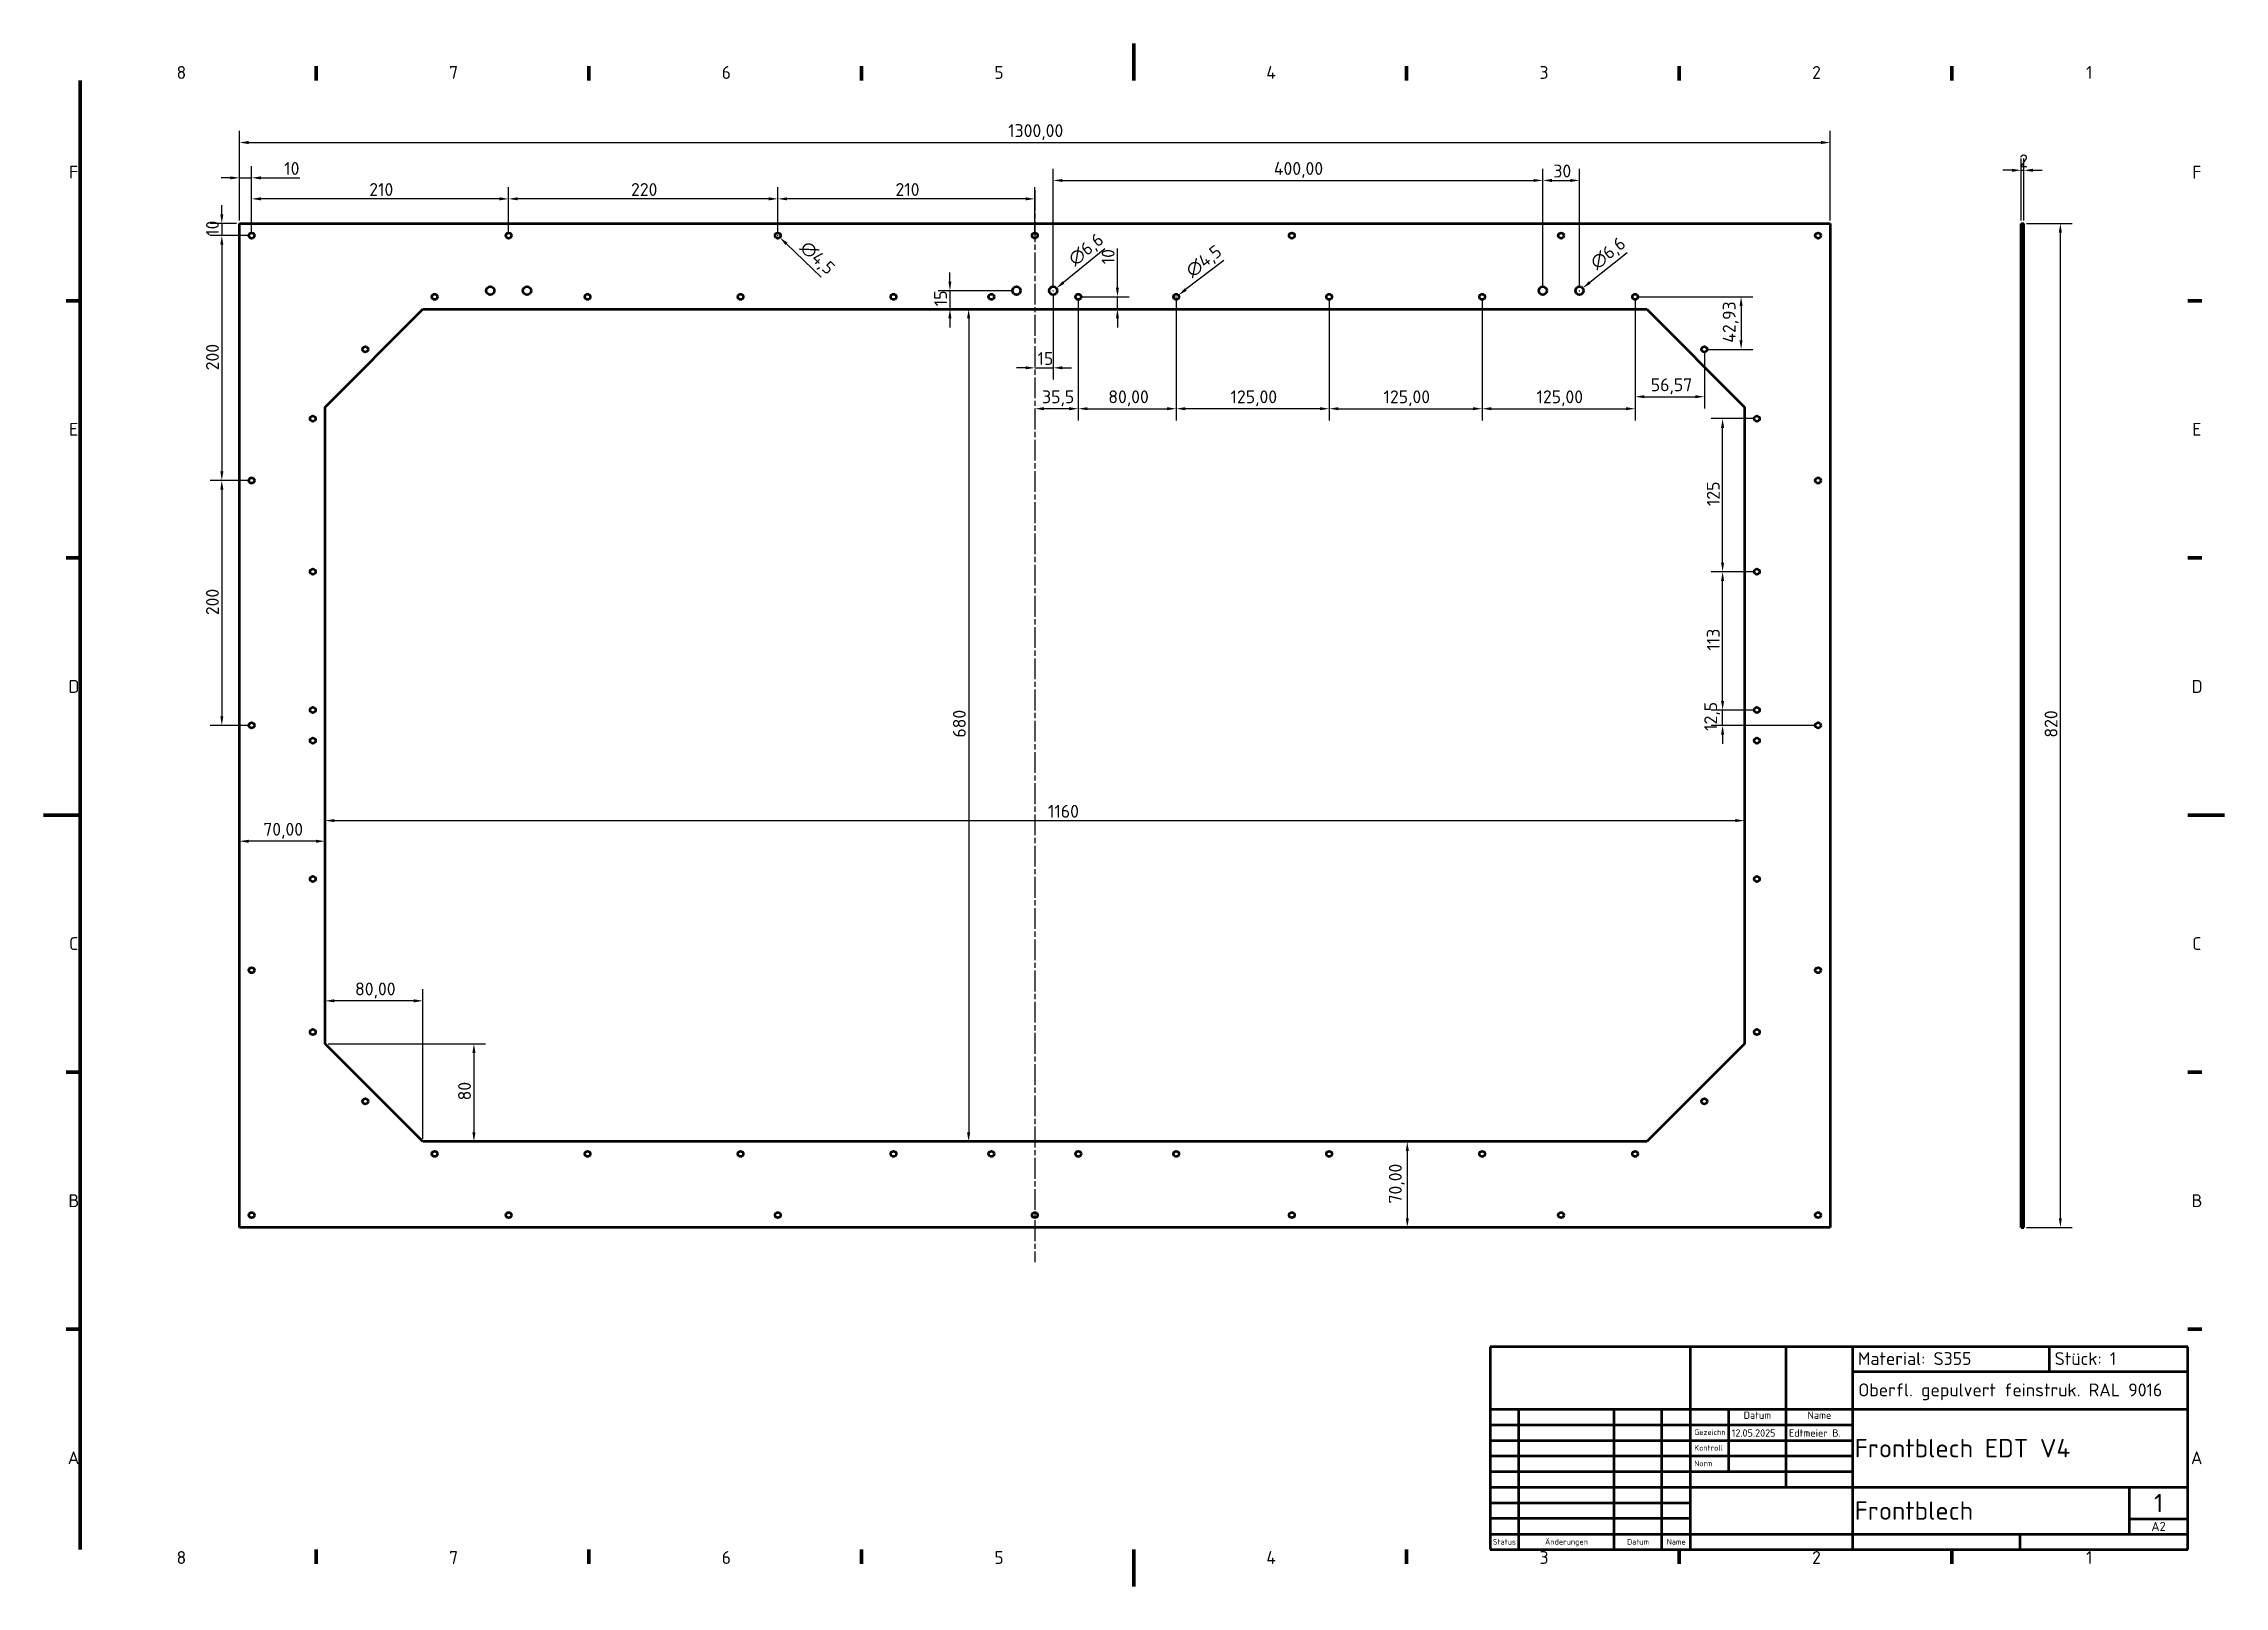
# Model space of a CAD drawing. Header units: millimetres. Extents: x 0 to 1782, y 0 to 1260.
import ezdxf
from ezdxf.enums import TextEntityAlignment as Align

# ---------------------------------------------------------------- set-up
doc = ezdxf.new("R2010")
doc.units = ezdxf.units.MM
doc.header["$LTSCALE"] = 3
doc.linetypes.add('CHAIN', pattern=[0.3543, 0.2362, -0.0295, 0.0591, -0.0295])
doc.linetypes.add('DASHED', pattern=[0.2067, 0.1654, -0.0413])
for name, color, linetype, lineweight in [('Bemaßung (ISO)', 7, 'Continuous', 25), ('Mittellinie (ISO)', 7, 'Continuous', 25), ('Rahmen (ISO)', 7, 'Continuous', 70), ('Sichtbar (ISO)', 7, 'Continuous', 50), ('Symbol (ISO)', 7, 'Continuous', 25), ('Titel (ISO)', 7, 'Continuous', 50), ('Verdeckt (ISO)', 7, 'DASHED', 35)]:
    doc.layers.add(name, color=color, linetype=linetype, lineweight=lineweight)
doc.styles.add('Notiztext (DIN)', font='isocpeur.ttf')
doc.styles.add('Textstil11', font='isocpeur.ttf')
doc.styles.add('Textstil13', font='isocpeur.ttf')
doc.styles.add('Textstil14', font='isocpeur.ttf')
doc.styles.add('Textstil19', font='isocpeur.ttf')
doc.dimstyles.new('Standard (DIN)', dxfattribs={"dimscale": 3, "dimtxt": 3.5, "dimasz": 2.5, "dimexe": 3.175, "dimexo": 0.8, "dimgap": 0.8, "dimtad": 1, "dimrnd": 1e-08, "dimzin": 0, "dimtxsty": 'Notiztext (DIN)', "dimcen": 0.09, "dimdle": 10, "dimclrd": 256, "dimclre": 256, "dimclrt": 256, "dimadec": 0, "dimazin": 0, "dimtfac": 1, "dimtmove": 0, "dimatfit": 3, "dimfxl": 0, "dimtolj": 1, "dimtzin": 0, "dimlwd": -1, "dimlwe": -1, "dimarcsym": 0})

msp = doc.modelspace()

# ---------------------------------------------------------------- texts
at = {"layer": 'Symbol (ISO)', "char_height": 10.5, "attachment_point": 1, "style": 'Notiztext (DIN)'}
for s, insert, width in [('\\fISOCPEUR|b0|i0;Material: S355', (1482.466, 191.287), 91.30519), ('\\fISOCPEUR|b0|i0;Stück: 1', (1643.285, 191.287), 50.38636), ('\\fISOCPEUR|b0|i0;Oberfl. gepulvert feinstruk. RAL 9016', (1482.816, 165.71), 243.49674)]:
    msp.add_mtext(s, dxfattribs=dict(at, insert=insert, width=width))

# ---------------------------------------------------------------- blocks, each defined once
blk = doc.blocks.new('Ränder Vorgaberahmen')
at = {"layer": 'Rahmen (ISO)'}
for p, q in [((74.25, 410), (74.25, 413.9)), ((148.5, 410), (148.5, 413.9)), ((222.75, 410), (222.75, 413.9)), ((371.25, 410), (371.25, 413.9)), ((445.5, 410), (445.5, 413.9)), ((519.75, 410), (519.75, 413.9)), ((10, 350), (6.1, 350)), ((584, 350), (587.9, 350)), ((10, 280), (6.1, 280)), ((584, 280), (587.9, 280)), ((10, 140), (6.1, 140)), ((584, 140), (587.9, 140)), ((10, 70), (6.1, 70)), ((584, 70), (587.9, 70)), ((74.25, 10), (74.25, 6.1)), ((148.5, 10), (148.5, 6.1)), ((222.75, 10), (222.75, 6.1)), ((371.25, 10), (371.25, 6.1)), ((445.5, 10), (445.5, 6.1)), ((519.75, 10), (519.75, 6.1))]:
    blk.add_line(p, q, dxfattribs=at)
at = {"layer": 'Rahmen (ISO)', "flags": 128}
for points in [[(297, 420), (297, 410)], [(10, 10), (10, 410)], [(0, 210), (10, 210)], [(594, 210), (584, 210)], [(297, 0), (297, 10)]]:
    blk.add_lwpolyline(points, dxfattribs=at)
at = {"layer": 'Rahmen (ISO)', "char_height": 3.5, "attachment_point": 7, "style": 'Notiztext (DIN)'}
for s, insert in [('8', (36.2, 410.4)), ('7', (110.45, 410.4)), ('6', (184.7, 410.4)), ('5', (258.95, 410.4)), ('4', (333.03, 410.4)), ('3', (407.45, 410.4)), ('2', (481.7, 410.4)), ('1', (556.3, 410.4)), ('F', (6.93, 383.25)), ('F', (585.23, 383.25)), ('E', (6.93, 313.25)), ('E', (585.23, 313.25)), ('D', (6.75, 243.25)), ('D', (585.05, 243.25)), ('C', (6.93, 173.25)), ('C', (585.23, 173.25)), ('B', (6.75, 103.25)), ('B', (585.05, 103.25)), ('A', (6.58, 33.25)), ('A', (584.88, 33.25)), ('8', (36.2, 6.1)), ('7', (110.45, 6.1)), ('6', (184.7, 6.1)), ('5', (258.95, 6.1)), ('4', (333.03, 6.1)), ('3', (407.45, 6.1)), ('2', (481.7, 6.1)), ('1', (556.3, 6.1))]:
    blk.add_mtext(s, dxfattribs=dict(at, insert=insert))
blk = doc.blocks.new('Schriftfelder DIN')
at = {"layer": 'Titel (ISO)'}
for p, q in [((288.4, 155.08), (98.4, 155.08)), ((98.4, 155.08), (98.4, 99.83)), ((153, 99.83), (153, 155.08)), ((179, 138.08), (179, 155.08)), ((197.2, 99.83), (197.2, 155.08)), ((250.8, 148.33), (250.8, 155.08)), ((288.4, 99.83), (288.4, 155.08)), ((197.2, 148.33), (288.4, 148.33)), ((98.4, 138.08), (288.4, 138.08)), ((106.2, 99.83), (106.2, 138.08)), ((132.2, 99.83), (132.2, 138.08)), ((145.2, 99.83), (145.2, 138.08)), ((163.4, 121.08), (163.4, 138.08)), ((179, 116.83), (179, 138.08)), ((98.4, 133.83), (153, 133.83)), ((153, 133.83), (197.2, 133.83)), ((98.4, 129.58), (153, 129.58)), ((98.4, 125.33), (153, 125.33)), ((153, 129.58), (197.2, 129.58)), ((153, 125.33), (197.2, 125.33)), ((98.4, 121.08), (153, 121.08)), ((153, 121.08), (197.2, 121.08)), ((98.4, 116.83), (153, 116.83)), ((153, 116.83), (288.4, 116.83)), ((272.6, 104.08), (272.6, 116.83)), ((98.4, 112.58), (153, 112.58)), ((153, 108.33), (98.4, 108.33)), ((272.6, 108.22), (288.4, 108.22)), ((98.4, 104.08), (153, 104.08)), ((153, 104.08), (197.2, 104.08)), ((197.2, 104.08), (288.4, 104.08)), ((242.8, 99.83), (242.8, 104.08)), ((98.4, 99.83), (288.4, 99.83))]:
    blk.add_line(p, q, dxfattribs=at)
at = {"layer": 'Titel (ISO)', "style": 'Textstil14'}
for s, p in [('Datum', (171.2, 134.83)), ('Name', (188.1, 134.83))]:
    blk.add_text(s, height=2, dxfattribs=at).set_placement(p, align=Align.BOTTOM_CENTER)
at = {"layer": 'Titel (ISO)', "style": 'Textstil13'}
for s, p in [('Gezeichn', (154, 130.58)), ('Kontroll', (154, 126.33)), ('Norm', (154, 122.08))]:
    blk.add_text(s, height=1.5, dxfattribs=at).set_placement(p, align=Align.BOTTOM_LEFT)
for s, p in [('Status', (102.3, 101.95)), ('Änderungen', (119.2, 101.95)), ('Datum', (138.7, 101.95)), ('Name', (149.1, 101.95))]:
    blk.add_text(s, height=1.5, dxfattribs=at).set_placement(p, align=Align.MIDDLE_CENTER)
at = {"layer": 'Titel (ISO)'}
for tag, p, height, style in [('ERSTELLUNGSDATUM_001', (164.2, 130.58), 2, 'Textstil14'), ('AUTOR_001', (179.8, 130.58), 2, 'Textstil14'), ('TITEL_001', (197.7, 124.95), 5, 'Textstil11'), ('BAUTEILNUMMER_001', (197.7, 107.95), 5, 'Textstil11'), ('Blattnummer_001', (279.25, 110.02), 5, 'Textstil11'), ('Blattgröße_001', (278.51, 104.9), 2.49, 'Textstil19')]:
    blk.add_attdef(tag, p, '', height=height, dxfattribs=dict(at, style=style))
at = {"layer": 'Titel (ISO)', "style": 'Textstil14'}
for tag, p in [('KONTROLLDATUM', (164.4, 126.33)), ('KONTROLLIERT_VON', (180, 126.33)), ('GENEHM.DAT._KONSTR.', (164.4, 122.08)), ('KONSTR._GEN._VON', (180, 122.08))]:
    blk.add_attdef(tag, text='', height=2, dxfattribs=at).set_placement(p, align=Align.BOTTOM_LEFT)
blk = doc.blocks.new('*D5')
at = {"layer": 'Bemaßung (ISO)'}
for p, q in [((1616, 1115.6), (1616, 1166.1)), ((1618, 1115.6), (1618, 1166.1)), ((1608.5, 1156.6), (1601, 1156.6)), ((1616, 1156.6), (1618, 1156.6)), ((1625.5, 1156.6), (1633, 1156.6))]:
    blk.add_line(p, q, dxfattribs=at)
for points in [[(1608.5, 1157.8), (1608.5, 1155.3), (1616, 1156.6)], [(1625.5, 1157.8), (1625.5, 1155.3), (1618, 1156.6)]]:
    blk.add_solid(points, dxfattribs=at)
at = {"layer": 'Defpoints', "color": 0}
for p in [(1618, 1156.6), (1616, 1113.2), (1618, 1113.2)]:
    blk.add_point(p, dxfattribs=at)
at = {"layer": 'Bemaßung (ISO)', "insert": (1614.4, 1169.5), "char_height": 10.5, "attachment_point": 1, "style": 'Notiztext (DIN)'}
blk.add_mtext('\\A1;2', dxfattribs=at)
blk = doc.blocks.new('*D6')
at = {"layer": 'Bemaßung (ISO)'}
for p, q in [((1620.4, 1113.2), (1657.5, 1113.2)), ((1648, 300.7), (1648, 1105.7)), ((1620.4, 293.2), (1657.5, 293.2))]:
    blk.add_line(p, q, dxfattribs=at)
for points in [[(1646.7, 1105.7), (1649.2, 1105.7), (1648, 1113.2)], [(1646.7, 300.7), (1649.2, 300.7), (1648, 293.2)]]:
    blk.add_solid(points, dxfattribs=at)
at = {"layer": 'Defpoints', "color": 0}
for p in [(1618, 1113.2), (1648, 1113.2), (1618, 293.2)]:
    blk.add_point(p, dxfattribs=at)
at = {"layer": 'Bemaßung (ISO)', "insert": (1635.1, 693.2), "char_height": 10.5, "attachment_point": 1, "rotation": 90, "style": 'Notiztext (DIN)'}
blk.add_mtext('\\A1;820', dxfattribs=at)
blk = doc.blocks.new('*D7')
at = {"layer": 'Bemaßung (ISO)'}
for p, q in [((160, 1115.6), (160, 1188.7)), ((167.5, 1179.2), (1452.5, 1179.2)), ((1460, 1115.6), (1460, 1188.7))]:
    blk.add_line(p, q, dxfattribs=at)
for points in [[(167.5, 1180.5), (167.5, 1178), (160, 1179.2)], [(1452.5, 1180.5), (1452.5, 1178), (1460, 1179.2)]]:
    blk.add_solid(points, dxfattribs=at)
at = {"layer": 'Defpoints', "color": 0}
for p in [(1460, 1179.2), (160, 1113.2), (1460, 1113.2)]:
    blk.add_point(p, dxfattribs=at)
at = {"layer": 'Bemaßung (ISO)', "insert": (788.2, 1194.2), "char_height": 10.5, "attachment_point": 1, "style": 'Notiztext (DIN)'}
blk.add_mtext('\\A1;1300,00', dxfattribs=at)
blk = doc.blocks.new('*D8')
at = {"layer": 'Bemaßung (ISO)'}
for p, q in [((600, 1105.6), (600, 1142.7)), ((810, 1105.6), (810, 1142.7)), ((802.5, 1133.2), (607.5, 1133.2))]:
    blk.add_line(p, q, dxfattribs=at)
for points in [[(607.5, 1134.5), (607.5, 1132), (600, 1133.2)], [(802.5, 1134.5), (802.5, 1132), (810, 1133.2)]]:
    blk.add_solid(points, dxfattribs=at)
at = {"layer": 'Defpoints', "color": 0}
for p in [(600, 1133.2), (600, 1103.2), (810, 1103.2)]:
    blk.add_point(p, dxfattribs=at)
at = {"layer": 'Bemaßung (ISO)', "insert": (696.1, 1146.1), "char_height": 10.5, "attachment_point": 1, "style": 'Notiztext (DIN)'}
blk.add_mtext('\\A1;210', dxfattribs=at)
blk = doc.blocks.new('*D9')
at = {"layer": 'Bemaßung (ISO)'}
for p, q in [((380, 1105.6), (380, 1142.7)), ((600, 1105.6), (600, 1142.7)), ((592.5, 1133.2), (387.5, 1133.2))]:
    blk.add_line(p, q, dxfattribs=at)
for points in [[(387.5, 1134.5), (387.5, 1132), (380, 1133.2)], [(592.5, 1134.5), (592.5, 1132), (600, 1133.2)]]:
    blk.add_solid(points, dxfattribs=at)
at = {"layer": 'Defpoints', "color": 0}
for p in [(380, 1133.2), (380, 1103.2), (600, 1103.2)]:
    blk.add_point(p, dxfattribs=at)
at = {"layer": 'Bemaßung (ISO)', "insert": (480, 1146.1), "char_height": 10.5, "attachment_point": 1, "style": 'Notiztext (DIN)'}
blk.add_mtext('\\A1;220', dxfattribs=at)
blk = doc.blocks.new('*D10')
at = {"layer": 'Bemaßung (ISO)'}
for p, q in [((170, 1105.6), (170, 1142.7)), ((380, 1105.6), (380, 1142.7)), ((372.5, 1133.2), (177.5, 1133.2))]:
    blk.add_line(p, q, dxfattribs=at)
for points in [[(177.5, 1134.5), (177.5, 1132), (170, 1133.2)], [(372.5, 1134.5), (372.5, 1132), (380, 1133.2)]]:
    blk.add_solid(points, dxfattribs=at)
at = {"layer": 'Defpoints', "color": 0}
for p in [(170, 1133.2), (170, 1103.2), (380, 1103.2)]:
    blk.add_point(p, dxfattribs=at)
at = {"layer": 'Bemaßung (ISO)', "insert": (266.1, 1146.1), "char_height": 10.5, "attachment_point": 1, "style": 'Notiztext (DIN)'}
blk.add_mtext('\\A1;210', dxfattribs=at)
blk = doc.blocks.new('*D11')
at = {"layer": 'Bemaßung (ISO)'}
for p, q in [((167.6, 1103.2), (136.1, 1103.2)), ((145.6, 1095.7), (145.6, 910.7)), ((167.6, 903.2), (136.1, 903.2))]:
    blk.add_line(p, q, dxfattribs=at)
for points in [[(144.4, 1095.7), (146.9, 1095.7), (145.6, 1103.2)], [(144.4, 910.7), (146.9, 910.7), (145.6, 903.2)]]:
    blk.add_solid(points, dxfattribs=at)
at = {"layer": 'Defpoints', "color": 0}
for p in [(170, 1103.2), (145.6, 903.2), (170, 903.2)]:
    blk.add_point(p, dxfattribs=at)
at = {"layer": 'Bemaßung (ISO)', "insert": (132.7, 993.2), "char_height": 10.5, "attachment_point": 1, "rotation": 90, "style": 'Notiztext (DIN)'}
blk.add_mtext('\\A1;200', dxfattribs=at)
blk = doc.blocks.new('*D12')
at = {"layer": 'Bemaßung (ISO)'}
for p, q in [((167.6, 903.2), (136.1, 903.2)), ((145.6, 895.7), (145.6, 710.7)), ((167.6, 703.2), (136.1, 703.2))]:
    blk.add_line(p, q, dxfattribs=at)
for points in [[(144.4, 895.7), (146.9, 895.7), (145.6, 903.2)], [(144.4, 710.7), (146.9, 710.7), (145.6, 703.2)]]:
    blk.add_solid(points, dxfattribs=at)
at = {"layer": 'Defpoints', "color": 0}
for p in [(170, 903.2), (145.6, 703.2), (170, 703.2)]:
    blk.add_point(p, dxfattribs=at)
at = {"layer": 'Bemaßung (ISO)', "insert": (132.7, 793.2), "char_height": 10.5, "attachment_point": 1, "rotation": 90, "style": 'Notiztext (DIN)'}
blk.add_mtext('\\A1;200', dxfattribs=at)
blk = doc.blocks.new('*D13')
at = {"layer": 'Bemaßung (ISO)'}
blk.add_line((755.9, 1035.7), (755.9, 370.7), dxfattribs=at)
for points in [[(754.6, 1035.7), (757.1, 1035.7), (755.9, 1043.2)], [(754.6, 370.7), (757.1, 370.7), (755.9, 363.2)]]:
    blk.add_solid(points, dxfattribs=at)
at = {"layer": 'Defpoints', "color": 0}
for p in [(755.9, 1043.2), (755.9, 363.2), (755.9, 363.2)]:
    blk.add_point(p, dxfattribs=at)
at = {"layer": 'Bemaßung (ISO)', "insert": (743, 693.2), "char_height": 10.5, "attachment_point": 1, "rotation": 90, "style": 'Notiztext (DIN)'}
blk.add_mtext('\\A1;680', dxfattribs=at)
blk = doc.blocks.new('*D14')
at = {"layer": 'Bemaßung (ISO)'}
blk.add_line((237.5, 625.4), (1382.5, 625.4), dxfattribs=at)
for points in [[(237.5, 626.7), (237.5, 624.2), (230, 625.4)], [(1382.5, 626.7), (1382.5, 624.2), (1390, 625.4)]]:
    blk.add_solid(points, dxfattribs=at)
at = {"layer": 'Defpoints', "color": 0}
for p in [(230, 625.4), (1390, 625.4), (1390, 625.4)]:
    blk.add_point(p, dxfattribs=at)
at = {"layer": 'Bemaßung (ISO)', "insert": (820.7, 638.3), "char_height": 10.5, "attachment_point": 1, "style": 'Notiztext (DIN)'}
blk.add_mtext('\\A1;1160', dxfattribs=at)
blk = doc.blocks.new('*D15')
at = {"layer": 'Bemaßung (ISO)'}
for p, q in [((232.4, 443.2), (361.2, 443.2)), ((351.6, 435.7), (351.6, 370.7)), ((312.4, 363.2), (361.2, 363.2))]:
    blk.add_line(p, q, dxfattribs=at)
for points in [[(350.4, 435.7), (352.9, 435.7), (351.6, 443.2)], [(350.4, 370.7), (352.9, 370.7), (351.6, 363.2)]]:
    blk.add_solid(points, dxfattribs=at)
at = {"layer": 'Defpoints', "color": 0}
for p in [(230, 443.2), (310, 363.2), (351.6, 363.2)]:
    blk.add_point(p, dxfattribs=at)
at = {"layer": 'Bemaßung (ISO)', "insert": (338.7, 396.9), "char_height": 10.5, "attachment_point": 1, "rotation": 90, "style": 'Notiztext (DIN)'}
blk.add_mtext('\\A1;80', dxfattribs=at)
blk = doc.blocks.new('*D16')
at = {"layer": 'Bemaßung (ISO)'}
for p, q in [((310, 365.6), (310, 487.7)), ((302.5, 478.2), (237.5, 478.2))]:
    blk.add_line(p, q, dxfattribs=at)
for points in [[(237.5, 479.5), (237.5, 477), (230, 478.2)], [(302.5, 479.5), (302.5, 477), (310, 478.2)]]:
    blk.add_solid(points, dxfattribs=at)
at = {"layer": 'Defpoints', "color": 0}
for p in [(230, 478.2), (230, 443.2), (310, 363.2)]:
    blk.add_point(p, dxfattribs=at)
at = {"layer": 'Bemaßung (ISO)', "insert": (254.5, 493.2), "char_height": 10.5, "attachment_point": 1, "style": 'Notiztext (DIN)'}
blk.add_mtext('\\A1;80,00', dxfattribs=at)
blk = doc.blocks.new('*D17')
at = {"layer": 'Bemaßung (ISO)'}
for p, q in [((1372, 723.2), (1372, 730.7)), ((1397.6, 715.7), (1362.5, 715.7)), ((1372, 703.2), (1372, 715.7)), ((1447.6, 703.2), (1362.5, 703.2)), ((1372, 695.7), (1372, 688.2))]:
    blk.add_line(p, q, dxfattribs=at)
for points in [[(1370.7, 723.2), (1373.2, 723.2), (1372, 715.7)], [(1370.7, 695.7), (1373.2, 695.7), (1372, 703.2)]]:
    blk.add_solid(points, dxfattribs=at)
at = {"layer": 'Defpoints', "color": 0}
for p in [(1372, 715.7), (1400, 715.7), (1450, 703.2)]:
    blk.add_point(p, dxfattribs=at)
at = {"layer": 'Bemaßung (ISO)', "insert": (1357, 698.7), "char_height": 10.5, "attachment_point": 1, "rotation": 90, "style": 'Notiztext (DIN)'}
blk.add_mtext('\\A1;12,5', dxfattribs=at)
blk = doc.blocks.new('*D18')
at = {"layer": 'Bemaßung (ISO)'}
for p, q in [((1397.6, 828.7), (1362.5, 828.7)), ((1372, 723.2), (1372, 821.2)), ((1397.6, 715.7), (1362.5, 715.7))]:
    blk.add_line(p, q, dxfattribs=at)
for points in [[(1370.7, 821.2), (1373.2, 821.2), (1372, 828.7)], [(1370.7, 723.2), (1373.2, 723.2), (1372, 715.7)]]:
    blk.add_solid(points, dxfattribs=at)
at = {"layer": 'Defpoints', "color": 0}
for p in [(1372, 828.7), (1400, 828.7), (1400, 715.7)]:
    blk.add_point(p, dxfattribs=at)
at = {"layer": 'Bemaßung (ISO)', "insert": (1359.1, 764.3), "char_height": 10.5, "attachment_point": 1, "rotation": 90, "style": 'Notiztext (DIN)'}
blk.add_mtext('\\A1;113', dxfattribs=at)
blk = doc.blocks.new('*D19')
at = {"layer": 'Bemaßung (ISO)'}
for p, q in [((1397.6, 953.7), (1362.5, 953.7)), ((1372, 836.2), (1372, 946.2)), ((1397.6, 828.7), (1362.5, 828.7))]:
    blk.add_line(p, q, dxfattribs=at)
for points in [[(1370.7, 946.2), (1373.2, 946.2), (1372, 953.7)], [(1370.7, 836.2), (1373.2, 836.2), (1372, 828.7)]]:
    blk.add_solid(points, dxfattribs=at)
at = {"layer": 'Defpoints', "color": 0}
for p in [(1372, 953.7), (1400, 953.7), (1400, 828.7)]:
    blk.add_point(p, dxfattribs=at)
at = {"layer": 'Bemaßung (ISO)', "insert": (1359.1, 882.3), "char_height": 10.5, "attachment_point": 1, "rotation": 90, "style": 'Notiztext (DIN)'}
blk.add_mtext('\\A1;125', dxfattribs=at)
blk = doc.blocks.new('*D20')
at = {"layer": 'Bemaßung (ISO)'}
for p, q in [((825, 1055.8), (825, 985.7)), ((802.5, 995.2), (795, 995.2)), ((810, 995.2), (825, 995.2)), ((832.5, 995.2), (840, 995.2))]:
    blk.add_line(p, q, dxfattribs=at)
for points in [[(802.5, 996.5), (802.5, 994), (810, 995.2)], [(832.5, 996.5), (832.5, 994), (825, 995.2)]]:
    blk.add_solid(points, dxfattribs=at)
at = {"layer": 'Defpoints', "color": 0}
for p in [(825, 1058.2), (810, 1043.2), (825, 995.2)]:
    blk.add_point(p, dxfattribs=at)
at = {"layer": 'Bemaßung (ISO)', "insert": (812.2, 1008.1), "char_height": 10.5, "attachment_point": 1, "style": 'Notiztext (DIN)'}
blk.add_mtext('\\A1;15', dxfattribs=at)
blk = doc.blocks.new('*D21')
at = {"layer": 'Bemaßung (ISO)'}
for p, q in [((845.5, 1050.8), (845.5, 952.3)), ((838, 961.8), (817.5, 961.8))]:
    blk.add_line(p, q, dxfattribs=at)
for points in [[(817.5, 963.1), (817.5, 960.6), (810, 961.8)], [(838, 963.1), (838, 960.6), (845.5, 961.8)]]:
    blk.add_solid(points, dxfattribs=at)
at = {"layer": 'Defpoints', "color": 0}
for p in [(845.5, 1053.2), (810, 961.8), (810, 961.8)]:
    blk.add_point(p, dxfattribs=at)
at = {"layer": 'Bemaßung (ISO)', "insert": (815.9, 976.8), "char_height": 10.5, "attachment_point": 1, "style": 'Notiztext (DIN)'}
blk.add_mtext('\\A1;35,5', dxfattribs=at)
blk = doc.blocks.new('*D22')
at = {"layer": 'Bemaßung (ISO)'}
for p, q in [((845.5, 1050.8), (845.5, 952.3)), ((925.5, 1050.8), (925.5, 952.3)), ((853, 961.8), (918, 961.8))]:
    blk.add_line(p, q, dxfattribs=at)
for points in [[(853, 963.1), (853, 960.6), (845.5, 961.8)], [(918, 963.1), (918, 960.6), (925.5, 961.8)]]:
    blk.add_solid(points, dxfattribs=at)
at = {"layer": 'Defpoints', "color": 0}
for p in [(845.5, 1053.2), (925.5, 1053.2), (925.5, 961.8)]:
    blk.add_point(p, dxfattribs=at)
at = {"layer": 'Bemaßung (ISO)', "insert": (870, 976.8), "char_height": 10.5, "attachment_point": 1, "style": 'Notiztext (DIN)'}
blk.add_mtext('\\A1;80,00', dxfattribs=at)
blk = doc.blocks.new('*D23')
at = {"layer": 'Bemaßung (ISO)'}
for p, q in [((925.5, 1050.8), (925.5, 952.3)), ((1050.5, 1050.8), (1050.5, 952.3)), ((1043, 961.8), (933, 961.8))]:
    blk.add_line(p, q, dxfattribs=at)
for points in [[(933, 963.1), (933, 960.6), (925.5, 961.8)], [(1043, 963.1), (1043, 960.6), (1050.5, 961.8)]]:
    blk.add_solid(points, dxfattribs=at)
at = {"layer": 'Defpoints', "color": 0}
for p in [(925.5, 1053.2), (1050.5, 1053.2), (925.5, 961.8)]:
    blk.add_point(p, dxfattribs=at)
at = {"layer": 'Bemaßung (ISO)', "insert": (969.9, 976.8), "char_height": 10.5, "attachment_point": 1, "style": 'Notiztext (DIN)'}
blk.add_mtext('\\A1;125,00', dxfattribs=at)
blk = doc.blocks.new('*D24')
at = {"layer": 'Bemaßung (ISO)'}
for p, q in [((1050.5, 1050.8), (1050.5, 952.3)), ((1175.5, 1050.8), (1175.5, 952.3)), ((1058, 961.8), (1168, 961.8))]:
    blk.add_line(p, q, dxfattribs=at)
for points in [[(1058, 963.1), (1058, 960.6), (1050.5, 961.8)], [(1168, 963.1), (1168, 960.6), (1175.5, 961.8)]]:
    blk.add_solid(points, dxfattribs=at)
at = {"layer": 'Defpoints', "color": 0}
for p in [(1050.5, 1053.2), (1175.5, 1053.2), (1175.5, 961.8)]:
    blk.add_point(p, dxfattribs=at)
at = {"layer": 'Bemaßung (ISO)', "insert": (1094.9, 976.8), "char_height": 10.5, "attachment_point": 1, "style": 'Notiztext (DIN)'}
blk.add_mtext('\\A1;125,00', dxfattribs=at)
blk = doc.blocks.new('*D25')
at = {"layer": 'Bemaßung (ISO)'}
for p, q in [((825, 1060.6), (825, 1157.8)), ((832.5, 1148.3), (1217.5, 1148.3)), ((1225, 1060.6), (1225, 1157.8))]:
    blk.add_line(p, q, dxfattribs=at)
for points in [[(832.5, 1149.5), (832.5, 1147), (825, 1148.3)], [(1217.5, 1149.5), (1217.5, 1147), (1225, 1148.3)]]:
    blk.add_solid(points, dxfattribs=at)
at = {"layer": 'Defpoints', "color": 0}
for p in [(1225, 1148.3), (825, 1058.2), (1225, 1058.2)]:
    blk.add_point(p, dxfattribs=at)
at = {"layer": 'Bemaßung (ISO)', "insert": (1005.3, 1163.3), "char_height": 10.5, "attachment_point": 1, "style": 'Notiztext (DIN)'}
blk.add_mtext('\\A1;400,00', dxfattribs=at)
blk = doc.blocks.new('*D26')
at = {"layer": 'Bemaßung (ISO)'}
for p, q in [((1225, 1060.6), (1225, 1157.8)), ((1232.5, 1148.3), (1247.5, 1148.3)), ((1255, 1060.6), (1255, 1157.8))]:
    blk.add_line(p, q, dxfattribs=at)
for points in [[(1232.5, 1149.5), (1232.5, 1147), (1225, 1148.3)], [(1247.5, 1149.5), (1247.5, 1147), (1255, 1148.3)]]:
    blk.add_solid(points, dxfattribs=at)
at = {"layer": 'Defpoints', "color": 0}
for p in [(1255, 1148.3), (1225, 1058.2), (1255, 1058.2)]:
    blk.add_point(p, dxfattribs=at)
at = {"layer": 'Bemaßung (ISO)', "insert": (1233.7, 1161.2), "char_height": 10.5, "attachment_point": 1, "style": 'Notiztext (DIN)'}
blk.add_mtext('\\A1;30', dxfattribs=at)
blk = doc.blocks.new('*D27')
at = {"layer": 'Bemaßung (ISO)'}
for p, q in [((1175.5, 1050.8), (1175.5, 952.3)), ((1300.5, 1050.8), (1300.5, 952.3)), ((1183, 961.8), (1293, 961.8))]:
    blk.add_line(p, q, dxfattribs=at)
for points in [[(1183, 963.1), (1183, 960.6), (1175.5, 961.8)], [(1293, 963.1), (1293, 960.6), (1300.5, 961.8)]]:
    blk.add_solid(points, dxfattribs=at)
at = {"layer": 'Defpoints', "color": 0}
for p in [(1175.5, 1053.2), (1300.5, 1053.2), (1300.5, 961.8)]:
    blk.add_point(p, dxfattribs=at)
at = {"layer": 'Bemaßung (ISO)', "insert": (1219.9, 976.8), "char_height": 10.5, "attachment_point": 1, "style": 'Notiztext (DIN)'}
blk.add_mtext('\\A1;125,00', dxfattribs=at)
blk = doc.blocks.new('*D28')
at = {"layer": 'Bemaßung (ISO)'}
for p, q in [((1300.5, 1050.8), (1300.5, 962.1)), ((1357.1, 1007.9), (1357.1, 962.1)), ((1308, 971.6), (1349.6, 971.6))]:
    blk.add_line(p, q, dxfattribs=at)
for points in [[(1308, 972.9), (1308, 970.4), (1300.5, 971.6)], [(1349.6, 972.9), (1349.6, 970.4), (1357.1, 971.6)]]:
    blk.add_solid(points, dxfattribs=at)
at = {"layer": 'Defpoints', "color": 0}
for p in [(1300.5, 1053.2), (1357.1, 1010.3), (1357.1, 971.6)]:
    blk.add_point(p, dxfattribs=at)
at = {"layer": 'Bemaßung (ISO)', "insert": (1313.3, 986.6), "char_height": 10.5, "attachment_point": 1, "style": 'Notiztext (DIN)'}
blk.add_mtext('\\A1;56,57', dxfattribs=at)
blk = doc.blocks.new('*D29')
at = {"layer": 'Bemaßung (ISO)'}
for p, q in [((1302.9, 1053.2), (1396.6, 1053.2)), ((1387.1, 1045.7), (1387.1, 1017.8)), ((1359.5, 1010.3), (1396.6, 1010.3))]:
    blk.add_line(p, q, dxfattribs=at)
for points in [[(1385.8, 1045.7), (1388.3, 1045.7), (1387.1, 1053.2)], [(1385.8, 1017.8), (1388.3, 1017.8), (1387.1, 1010.3)]]:
    blk.add_solid(points, dxfattribs=at)
at = {"layer": 'Defpoints', "color": 0}
for p in [(1300.5, 1053.2), (1357.1, 1010.3), (1387.1, 1010.3)]:
    blk.add_point(p, dxfattribs=at)
at = {"layer": 'Bemaßung (ISO)', "insert": (1372.1, 1015.7), "char_height": 10.5, "attachment_point": 1, "rotation": 90, "style": 'Notiztext (DIN)'}
blk.add_mtext('\\A1;42,93', dxfattribs=at)
blk = doc.blocks.new('*D30')
at = {"layer": 'Bemaßung (ISO)'}
for p, q in [((740.6, 1065.7), (740.6, 1073.2)), ((792.6, 1058.2), (731.1, 1058.2)), ((740.6, 1058.2), (740.6, 1043.2)), ((740.6, 1035.7), (740.6, 1028.2))]:
    blk.add_line(p, q, dxfattribs=at)
for points in [[(739.3, 1065.7), (741.8, 1065.7), (740.6, 1058.2)], [(739.3, 1035.7), (741.8, 1035.7), (740.6, 1043.2)]]:
    blk.add_solid(points, dxfattribs=at)
at = {"layer": 'Defpoints', "color": 0}
for p in [(795, 1058.2), (740.6, 1043.2), (740.6, 1043.2)]:
    blk.add_point(p, dxfattribs=at)
at = {"layer": 'Bemaßung (ISO)', "insert": (727.7, 1045.5), "char_height": 10.5, "attachment_point": 1, "rotation": 90, "style": 'Notiztext (DIN)'}
blk.add_mtext('\\A1;15', dxfattribs=at)
blk = doc.blocks.new('*D31')
at = {"layer": 'Bemaßung (ISO)'}
for p, q in [((877.5, 1060.7), (877.5, 1092.7)), ((847.9, 1053.2), (887, 1053.2)), ((877.5, 1043.2), (877.5, 1053.2)), ((877.5, 1035.7), (877.5, 1028.2))]:
    blk.add_line(p, q, dxfattribs=at)
for points in [[(876.2, 1060.7), (878.7, 1060.7), (877.5, 1053.2)], [(876.2, 1035.7), (878.7, 1035.7), (877.5, 1043.2)]]:
    blk.add_solid(points, dxfattribs=at)
at = {"layer": 'Defpoints', "color": 0}
for p in [(845.5, 1053.2), (877.5, 1043.2), (887.5, 1043.2)]:
    blk.add_point(p, dxfattribs=at)
at = {"layer": 'Bemaßung (ISO)', "insert": (864.6, 1079.8), "char_height": 10.5, "attachment_point": 1, "rotation": 90, "style": 'Notiztext (DIN)'}
blk.add_mtext('\\A1;10', dxfattribs=at)
blk = doc.blocks.new('*D32')
at = {"layer": 'Bemaßung (ISO)'}
for p, q in [((964.3, 1082.8), (933.2, 1059.1)), ((925.2, 1053.2), (925.8, 1053.2)), ((925.5, 1053), (925.5, 1053.5))]:
    blk.add_line(p, q, dxfattribs=at)
blk.add_solid([(932.5, 1060.1), (934, 1058.1), (927.3, 1054.6)], dxfattribs=at)
at = {"layer": 'Defpoints', "color": 0}
for p in [(923.7, 1051.9), (927.3, 1054.6)]:
    blk.add_point(p, dxfattribs=at)
at = {"layer": 'Bemaßung (ISO)', "insert": (932, 1077.1), "char_height": 10.5, "attachment_point": 1, "rotation": 37.3163, "style": 'Notiztext (DIN)'}
blk.add_mtext('\\A1;∅4,5', dxfattribs=at)
blk = doc.blocks.new('*D33')
at = {"layer": 'Bemaßung (ISO)'}
for p, q in [((867.3, 1092.3), (833.4, 1065)), ((824.7, 1058.2), (825.3, 1058.2)), ((825, 1058), (825, 1058.5))]:
    blk.add_line(p, q, dxfattribs=at)
blk.add_solid([(832.6, 1066), (834.2, 1064), (827.6, 1060.3)], dxfattribs=at)
at = {"layer": 'Defpoints', "color": 0}
for p in [(822.4, 1056.2), (827.6, 1060.3)]:
    blk.add_point(p, dxfattribs=at)
at = {"layer": 'Bemaßung (ISO)', "insert": (836, 1086.4), "char_height": 10.5, "attachment_point": 1, "rotation": 38.8641, "style": 'Notiztext (DIN)'}
blk.add_mtext('\\A1;∅6,6', dxfattribs=at)
blk = doc.blocks.new('*D34')
at = {"layer": 'Bemaßung (ISO)'}
for p, q in [((1293.9, 1089.2), (1263.4, 1065)), ((1254.7, 1058.2), (1255.3, 1058.2)), ((1255, 1058), (1255, 1058.5))]:
    blk.add_line(p, q, dxfattribs=at)
blk.add_solid([(1262.7, 1065.9), (1264.2, 1064), (1257.6, 1060.3)], dxfattribs=at)
at = {"layer": 'Defpoints', "color": 0}
for p in [(1252.4, 1056.2), (1257.6, 1060.3)]:
    blk.add_point(p, dxfattribs=at)
at = {"layer": 'Bemaßung (ISO)', "insert": (1262.5, 1083.4), "char_height": 10.5, "attachment_point": 1, "rotation": 38.5665, "style": 'Notiztext (DIN)'}
blk.add_mtext('\\A1;∅6,6', dxfattribs=at)
blk = doc.blocks.new('*D35')
at = {"layer": 'Bemaßung (ISO)'}
for p, q in [((599.7, 1103.2), (600.3, 1103.2)), ((600, 1103), (600, 1103.5)), ((635.4, 1069.2), (607, 1096.5))]:
    blk.add_line(p, q, dxfattribs=at)
blk.add_solid([(607.9, 1097.4), (606.2, 1095.6), (601.6, 1101.7)], dxfattribs=at)
at = {"layer": 'Defpoints', "color": 0}
for p in [(598.4, 1104.8), (601.6, 1101.7)]:
    blk.add_point(p, dxfattribs=at)
at = {"layer": 'Bemaßung (ISO)', "insert": (624.8, 1100.2), "char_height": 10.5, "attachment_point": 1, "rotation": 316.1247, "style": 'Notiztext (DIN)'}
blk.add_mtext('\\A1;∅4,5', dxfattribs=at)
blk = doc.blocks.new('*D36')
at = {"layer": 'Bemaßung (ISO)'}
for p, q in [((145.6, 1120.7), (145.6, 1128.2)), ((157.6, 1113.2), (136.1, 1113.2)), ((145.6, 1113.2), (145.6, 1103.2)), ((167.6, 1103.2), (136.1, 1103.2)), ((145.6, 1095.7), (145.6, 1088.2))]:
    blk.add_line(p, q, dxfattribs=at)
for points in [[(144.4, 1120.7), (146.9, 1120.7), (145.6, 1113.2)], [(144.4, 1095.7), (146.9, 1095.7), (145.6, 1103.2)]]:
    blk.add_solid(points, dxfattribs=at)
at = {"layer": 'Defpoints', "color": 0}
for p in [(160, 1113.2), (145.6, 1103.2), (170, 1103.2)]:
    blk.add_point(p, dxfattribs=at)
at = {"layer": 'Bemaßung (ISO)', "insert": (132.7, 1103), "char_height": 10.5, "attachment_point": 1, "rotation": 90, "style": 'Notiztext (DIN)'}
blk.add_mtext('\\A1;10', dxfattribs=at)
blk = doc.blocks.new('*D37')
at = {"layer": 'Bemaßung (ISO)'}
for p, q in [((160, 1115.6), (160, 1159.9)), ((170, 1105.6), (170, 1159.9)), ((152.5, 1150.4), (145, 1150.4)), ((160, 1150.4), (170, 1150.4)), ((177.5, 1150.4), (209.5, 1150.4))]:
    blk.add_line(p, q, dxfattribs=at)
for points in [[(152.5, 1151.6), (152.5, 1149.1), (160, 1150.4)], [(177.5, 1151.6), (177.5, 1149.1), (170, 1150.4)]]:
    blk.add_solid(points, dxfattribs=at)
at = {"layer": 'Defpoints', "color": 0}
for p in [(160, 1150.4), (160, 1113.2), (170, 1103.2)]:
    blk.add_point(p, dxfattribs=at)
at = {"layer": 'Bemaßung (ISO)', "insert": (196.6, 1163.3), "char_height": 10.5, "attachment_point": 1, "style": 'Notiztext (DIN)'}
blk.add_mtext('\\A1;10', dxfattribs=at)
blk = doc.blocks.new('*D38')
at = {"layer": 'Bemaßung (ISO)'}
blk.add_line((222.5, 608.6), (167.5, 608.6), dxfattribs=at)
for points in [[(167.5, 609.8), (167.5, 607.3), (160, 608.6)], [(222.5, 609.8), (222.5, 607.3), (230, 608.6)]]:
    blk.add_solid(points, dxfattribs=at)
at = {"layer": 'Defpoints', "color": 0}
for p in [(160, 608.6), (160, 608.6), (230, 608.6)]:
    blk.add_point(p, dxfattribs=at)
at = {"layer": 'Bemaßung (ISO)', "insert": (179.5, 623.6), "char_height": 10.5, "attachment_point": 1, "style": 'Notiztext (DIN)'}
blk.add_mtext('\\A1;70,00', dxfattribs=at)
blk = doc.blocks.new('*D39')
at = {"layer": 'Bemaßung (ISO)'}
blk.add_line((1114.3, 355.7), (1114.3, 300.7), dxfattribs=at)
for points in [[(1113.1, 355.7), (1115.6, 355.7), (1114.3, 363.2)], [(1113.1, 300.7), (1115.6, 300.7), (1114.3, 293.2)]]:
    blk.add_solid(points, dxfattribs=at)
at = {"layer": 'Defpoints', "color": 0}
for p in [(1114.3, 363.2), (1114.3, 293.2), (1114.3, 293.2)]:
    blk.add_point(p, dxfattribs=at)
at = {"layer": 'Bemaßung (ISO)', "insert": (1099.3, 312.7), "char_height": 10.5, "attachment_point": 1, "rotation": 90, "style": 'Notiztext (DIN)'}
blk.add_mtext('\\A1;70,00', dxfattribs=at)

# ---------------------------------------------------------------- dimensions: what is measured, and where the dimension line sits
at = {"layer": 'Bemaßung (ISO)'}
for base, p1, p2, angle, override, picture, middle in [((1459.988, 1179.222), (159.988, 1113.222), (1459.988, 1113.222), 180, {"dimgap": 0.8, "dimdec": 2, "dimtol": 0, "dimlim": 0, "dimtp": 0, "dimtm": 0, "dimtdec": 2, "dimtofl": 0, "dimatfit": 1}, '*D7', (809.988, 1179.222)), ((1224.988, 1148.286), (824.988, 1058.222), (1224.988, 1058.222), 180, {"dimgap": 0.8, "dimdec": 2, "dimtol": 0, "dimlim": 0, "dimtp": 0, "dimtm": 0, "dimtdec": 2, "dimtofl": 0, "dimatfit": 1}, '*D25', (1024.988, 1148.286)), ((1254.988, 1148.286), (1224.988, 1058.222), (1254.988, 1058.222), 180, {"dimgap": 0.8, "dimdec": 0, "dimtol": 0, "dimlim": 0, "dimtp": 0, "dimtm": 0, "dimtdec": 2, "dimtofl": 0, "dimatfit": 1}, '*D26', (1239.988, 1148.286)), ((1617.989, 1156.564), (1615.989, 1113.222), (1617.989, 1113.222), 180, {"dimgap": 0.8, "dimdec": 0, "dimtol": 0, "dimlim": 0, "dimtp": 0, "dimtm": 0, "dimtdec": 2, "dimtofl": 1, "dimatfit": 1}, '*D5', (1616.989, 1156.564)), ((169.988, 1133.222), (379.988, 1103.222), (169.988, 1103.222), 180, {"dimgap": 0.8, "dimdec": 0, "dimtol": 0, "dimlim": 0, "dimtp": 0, "dimtm": 0, "dimtdec": 2, "dimtofl": 0, "dimatfit": 1}, '*D10', (274.988, 1133.222)), ((379.988, 1133.222), (599.988, 1103.222), (379.988, 1103.222), 180, {"dimgap": 0.8, "dimdec": 0, "dimtol": 0, "dimlim": 0, "dimtp": 0, "dimtm": 0, "dimtdec": 2, "dimtofl": 0, "dimatfit": 1}, '*D9', (489.988, 1133.222)), ((599.988, 1133.222), (809.988, 1103.222), (599.988, 1103.222), 180, {"dimgap": 0.8, "dimdec": 0, "dimtol": 0, "dimlim": 0, "dimtp": 0, "dimtm": 0, "dimtdec": 2, "dimtofl": 0, "dimatfit": 1}, '*D8', (704.988, 1133.222)), ((145.607, 1103.222), (159.988, 1113.222), (169.988, 1103.222), 270, {"dimgap": 0.8, "dimdec": 0, "dimtol": 0, "dimlim": 0, "dimtp": 0, "dimtm": 0, "dimtdec": 2, "dimtofl": 1, "dimatfit": 1}, '*D36', (145.607, 1108.222)), ((1647.989, 1113.222), (1617.989, 293.222), (1617.989, 1113.222), 90, {"dimgap": 0.8, "dimdec": 0, "dimtol": 0, "dimlim": 0, "dimtp": 0, "dimtm": 0, "dimtdec": 2, "dimtofl": 0, "dimatfit": 1}, '*D6', (1647.989, 703.222)), ((145.607, 903.222), (169.988, 1103.222), (169.988, 903.222), 90, {"dimgap": 0.8, "dimdec": 0, "dimtol": 0, "dimlim": 0, "dimtp": 0, "dimtm": 0, "dimtdec": 2, "dimtofl": 0, "dimatfit": 1}, '*D11', (145.607, 1003.222)), ((877.455, 1043.222), (845.488, 1053.222), (887.529, 1043.222), 270, {"dimgap": 0.8, "dimdec": 0, "dimse2": 1, "dimtol": 0, "dimlim": 0, "dimtp": 0, "dimtm": 0, "dimtdec": 2, "dimtofl": 1, "dimatfit": 1}, '*D31', (877.455, 1085.06)), ((740.599, 1043.222), (794.988, 1058.222), (740.599, 1043.222), 270, {"dimgap": 0.8, "dimdec": 0, "dimse2": 1, "dimtol": 0, "dimlim": 0, "dimtp": 0, "dimtm": 0, "dimtdec": 2, "dimtofl": 1, "dimatfit": 1}, '*D30', (740.599, 1050.722)), ((824.988, 995.222), (809.988, 1043.222), (824.988, 1058.222), 180, {"dimgap": 0.8, "dimdec": 0, "dimse1": 1, "dimtol": 0, "dimlim": 0, "dimtp": 0, "dimtm": 0, "dimtdec": 2, "dimtofl": 1, "dimatfit": 1}, '*D20', (817.488, 995.222)), ((809.988, 961.842), (845.488, 1053.222), (809.988, 961.842), 180, {"dimgap": 0.8, "dimdec": 1, "dimse2": 1, "dimtol": 0, "dimlim": 0, "dimtp": 0, "dimtm": 0, "dimtdec": 2, "dimtofl": 0, "dimatfit": 1}, '*D21', (827.738, 961.842)), ((925.488, 961.815), (845.488, 1053.222), (925.488, 1053.222), 180, {"dimgap": 0.8, "dimdec": 2, "dimtol": 0, "dimlim": 0, "dimtp": 0, "dimtm": 0, "dimtdec": 2, "dimtofl": 0, "dimatfit": 1}, '*D22', (885.488, 961.815)), ((925.488, 961.815), (1050.488, 1053.222), (925.488, 1053.222), 180, {"dimgap": 0.8, "dimdec": 2, "dimtol": 0, "dimlim": 0, "dimtp": 0, "dimtm": 0, "dimtdec": 2, "dimtofl": 0, "dimatfit": 1}, '*D23', (987.988, 961.815)), ((1175.488, 961.815), (1050.488, 1053.222), (1175.488, 1053.222), 180, {"dimgap": 0.8, "dimdec": 2, "dimtol": 0, "dimlim": 0, "dimtp": 0, "dimtm": 0, "dimtdec": 2, "dimtofl": 0, "dimatfit": 1}, '*D24', (1112.988, 961.815)), ((1300.488, 961.815), (1175.488, 1053.222), (1300.488, 1053.222), 180, {"dimgap": 0.8, "dimdec": 2, "dimtol": 0, "dimlim": 0, "dimtp": 0, "dimtm": 0, "dimtdec": 2, "dimtofl": 0, "dimatfit": 1}, '*D27', (1237.988, 961.815)), ((1357.059, 971.612), (1300.488, 1053.222), (1357.059, 1010.293), 180, {"dimgap": 0.8, "dimdec": 2, "dimtol": 0, "dimlim": 0, "dimtp": 0, "dimtm": 0, "dimtdec": 2, "dimtofl": 0, "dimatfit": 1}, '*D28', (1328.774, 971.612)), ((1387.059, 1010.293), (1300.488, 1053.222), (1357.059, 1010.293), 90, {"dimgap": 0.8, "dimdec": 2, "dimtol": 0, "dimlim": 0, "dimtp": 0, "dimtm": 0, "dimtdec": 2, "dimtofl": 0, "dimatfit": 1}, '*D29', (1387.059, 1031.758)), ((755.898, 363.222), (755.898, 1043.222), (755.898, 363.222), 270, {"dimgap": 0.8, "dimdec": 0, "dimse1": 1, "dimse2": 1, "dimtol": 0, "dimlim": 0, "dimtp": 0, "dimtm": 0, "dimtdec": 2, "dimtofl": 0, "dimatfit": 1}, '*D13', (755.898, 703.222)), ((1371.981, 953.722), (1399.988, 828.722), (1399.988, 953.722), 90, {"dimgap": 0.8, "dimdec": 0, "dimtol": 0, "dimlim": 0, "dimtp": 0, "dimtm": 0, "dimtdec": 2, "dimtofl": 0, "dimatfit": 1}, '*D19', (1371.981, 891.222)), ((145.607, 703.222), (169.988, 903.222), (169.988, 703.222), 90, {"dimgap": 0.8, "dimdec": 0, "dimtol": 0, "dimlim": 0, "dimtp": 0, "dimtm": 0, "dimtdec": 2, "dimtofl": 0, "dimatfit": 1}, '*D12', (145.607, 803.222)), ((1371.981, 828.722), (1399.988, 715.722), (1399.988, 828.722), 90, {"dimgap": 0.8, "dimdec": 0, "dimtol": 0, "dimlim": 0, "dimtp": 0, "dimtm": 0, "dimtdec": 2, "dimtofl": 0, "dimatfit": 1}, '*D18', (1371.981, 772.222)), ((1371.981, 715.722), (1449.988, 703.222), (1399.988, 715.722), 90, {"dimgap": 0.8, "dimdec": 1, "dimtol": 0, "dimlim": 0, "dimtp": 0, "dimtm": 0, "dimtdec": 2, "dimtofl": 1, "dimatfit": 1}, '*D17', (1371.981, 709.472)), ((229.988, 478.223), (309.988, 363.222), (229.988, 443.222), 180, {"dimgap": 0.8, "dimdec": 2, "dimse2": 1, "dimtol": 0, "dimlim": 0, "dimtp": 0, "dimtm": 0, "dimtdec": 2, "dimtofl": 0, "dimatfit": 1}, '*D16', (269.988, 478.223)), ((351.648, 363.222), (229.988, 443.222), (309.988, 363.222), 90, {"dimgap": 0.8, "dimdec": 0, "dimtol": 0, "dimlim": 0, "dimtp": 0, "dimtm": 0, "dimtdec": 2, "dimtofl": 0, "dimatfit": 1}, '*D15', (351.648, 403.222)), ((1114.35, 293.222), (1114.35, 363.222), (1114.35, 293.222), 90, {"dimgap": 0.8, "dimdec": 2, "dimse1": 1, "dimse2": 1, "dimtol": 0, "dimlim": 0, "dimtp": 0, "dimtm": 0, "dimtdec": 2, "dimtofl": 0, "dimatfit": 1}, '*D39', (1114.35, 328.222))]:
    dim = msp.add_linear_dim(base=base, p1=p1, p2=p2, angle=angle, dimstyle='Standard (DIN)', override=override, dxfattribs=at)
    dim.commit()
    dim.dimension.update_dxf_attribs({"geometry": picture, "text_midpoint": middle, "dimtype": 160})
for base, p1, p2, override, picture, middle in [((159.988, 1150.37), (169.988, 1103.222), (159.988, 1113.222), {"dimgap": 0.8, "dimdec": 0, "dimtol": 0, "dimlim": 0, "dimtp": 0, "dimtm": 0, "dimtdec": 2, "dimtofl": 1, "dimatfit": 1}, '*D37', (201.826, 1150.37)), ((1389.988, 625.412), (229.988, 625.412), (1389.988, 625.412), {"dimgap": 0.8, "dimdec": 0, "dimse1": 1, "dimse2": 1, "dimtol": 0, "dimlim": 0, "dimtp": 0, "dimtm": 0, "dimtdec": 2, "dimtofl": 0, "dimatfit": 1}, '*D14', (832.222, 625.412)), ((159.988, 608.564), (229.988, 608.564), (159.988, 608.564), {"dimgap": 0.8, "dimdec": 2, "dimse1": 1, "dimse2": 1, "dimtol": 0, "dimlim": 0, "dimtp": 0, "dimtm": 0, "dimtdec": 2, "dimtofl": 0, "dimatfit": 1}, '*D38', (194.988, 608.564))]:
    dim = msp.add_linear_dim(base=base, p1=p1, p2=p2, dimstyle='Standard (DIN)', override=override, dxfattribs=at)
    dim.commit()
    dim.dimension.update_dxf_attribs({"geometry": picture, "text_midpoint": middle, "dimtype": 160})
for p1, p2, picture, middle in [((822.419, 1056.151), (827.558, 1060.293), '*D33', (855.416, 1082.743)), ((598.366, 1104.782), (601.61, 1101.663), '*D35', (624.034, 1080.102)), ((1252.408, 1056.165), (1257.569, 1060.279), '*D34', (1281.958, 1079.726))]:
    dim = msp.add_diameter_dim_2p(p1=p1, p2=p2, dimstyle='Standard (DIN)', override={"dimgap": 0.8, "dimdec": 1, "dimlfac": 1, "dimtol": 0, "dimlim": 0, "dimtp": 0, "dimtm": 0, "dimtdec": 2, "dimtofl": 0}, dxfattribs=at)
    dim.commit()
    dim.dimension.update_dxf_attribs({"geometry": picture, "text_midpoint": middle, "dimtype": 163})
dim = msp.add_diameter_dim_2p(p1=(923.699, 1051.858), p2=(927.278, 1054.586), dimstyle='Standard (DIN)', override={"dimgap": 0.8, "dimdec": 1, "dimlfac": 1, "dimtol": 0, "dimlim": 0, "dimtp": 0, "dimtm": 0, "dimtdec": 2, "dimtofl": 0}, dxfattribs=at)
dim.commit()
dim.dimension.update_dxf_attribs({"geometry": '*D32', "text_midpoint": (946.489, 1080.169)})

# ---------------------------------------------------------------- linework, layer by layer
at = {"layer": 'Mittellinie (ISO)', "linetype": 'CHAIN', "ltscale": 23.990969}
msp.add_line((809.988, 1140.452), (809.988, 264.681), dxfattribs=at)
at = {"layer": 'Sichtbar (ISO)'}
for p, q in [((159.988, 293.222), (159.988, 1113.222)), ((159.988, 1113.222), (1459.988, 1113.222)), ((1459.988, 1113.222), (1459.988, 293.222)), ((1615.989, 1113.222), (1617.989, 1113.222)), ((1615.989, 293.222), (1615.989, 1113.222)), ((1617.989, 293.222), (1617.989, 1113.222)), ((229.988, 963.222), (309.988, 1043.222)), ((309.988, 1043.222), (1309.988, 1043.222)), ((1309.988, 1043.222), (1389.988, 963.222)), ((229.988, 443.222), (229.988, 963.222)), ((1389.988, 963.222), (1389.988, 443.222)), ((309.988, 363.222), (229.988, 443.222)), ((1389.988, 443.222), (1309.988, 363.222)), ((1309.988, 363.222), (309.988, 363.222)), ((1459.988, 293.222), (159.988, 293.222)), ((1615.989, 293.222), (1617.989, 293.222))]:
    msp.add_line(p, q, dxfattribs=at)
for centre, radius in [((169.988, 1103.222), 2.25), ((379.988, 1103.222), 2.25), ((599.988, 1103.222), 2.25), ((809.988, 1103.222), 2.25), ((1019.988, 1103.222), 2.25), ((1239.988, 1103.222), 2.25), ((1449.988, 1103.222), 2.25), ((319.488, 1053.222), 2.25), ((364.988, 1058.222), 3.3), ((394.988, 1058.222), 3.3), ((444.488, 1053.222), 2.25), ((569.488, 1053.222), 2.25), ((694.488, 1053.222), 2.25), ((774.488, 1053.222), 2.25), ((794.988, 1058.222), 3.3), ((824.988, 1058.222), 3.3), ((845.488, 1053.222), 2.25), ((925.488, 1053.222), 2.25), ((1050.488, 1053.222), 2.25), ((1175.488, 1053.222), 2.25), ((1224.988, 1058.222), 3.3), ((1254.988, 1058.222), 3.3), ((1300.488, 1053.222), 2.25), ((262.917, 1010.293), 2.25), ((1357.059, 1010.293), 2.25), ((219.988, 953.722), 2.25), ((1399.988, 953.722), 2.25), ((169.988, 903.222), 2.25), ((1449.988, 903.222), 2.25), ((219.988, 828.722), 2.25), ((1399.988, 828.722), 2.25), ((219.988, 715.722), 2.25), ((1399.988, 715.722), 2.25), ((169.988, 703.222), 2.25), ((1449.988, 703.222), 2.25), ((219.988, 690.722), 2.25), ((1399.988, 690.722), 2.25), ((219.988, 577.722), 2.25), ((1399.988, 577.722), 2.25), ((169.988, 503.222), 2.25), ((1449.988, 503.222), 2.25), ((219.988, 452.722), 2.25), ((1399.988, 452.722), 2.25), ((262.917, 396.151), 2.25), ((1357.059, 396.151), 2.25), ((319.488, 353.222), 2.25), ((444.488, 353.222), 2.25), ((569.488, 353.222), 2.25), ((694.488, 353.222), 2.25), ((774.488, 353.222), 2.25), ((845.488, 353.222), 2.25), ((925.488, 353.222), 2.25), ((1050.488, 353.222), 2.25), ((1175.488, 353.222), 2.25), ((1300.488, 353.222), 2.25), ((169.988, 303.222), 2.25), ((379.988, 303.222), 2.25), ((599.988, 303.222), 2.25), ((809.988, 303.222), 2.25), ((1019.988, 303.222), 2.25), ((1239.988, 303.222), 2.25), ((1449.988, 303.222), 2.25)]:
    msp.add_circle(centre, radius, dxfattribs=at)
at = {"layer": 'Verdeckt (ISO)', "ltscale": 1.269698}
for p, q in [((1615.989, 1105.472), (1617.989, 1105.472)), ((1615.989, 1100.972), (1617.989, 1100.972)), ((1615.989, 1061.522), (1617.989, 1061.522)), ((1615.989, 1055.472), (1617.989, 1055.472)), ((1615.989, 1054.922), (1617.989, 1054.922)), ((1615.989, 1050.972), (1617.989, 1050.972)), ((1617.989, 1043.222), (1615.989, 1043.222)), ((1615.989, 1012.543), (1617.989, 1012.543)), ((1615.989, 1008.043), (1617.989, 1008.043)), ((1617.989, 963.222), (1615.989, 963.222)), ((1615.989, 955.972), (1617.989, 955.972)), ((1615.989, 951.472), (1617.989, 951.472)), ((1615.989, 905.472), (1617.989, 905.472)), ((1615.989, 900.972), (1617.989, 900.972)), ((1615.989, 830.972), (1617.989, 830.972)), ((1615.989, 826.472), (1617.989, 826.472)), ((1615.989, 717.972), (1617.989, 717.972)), ((1615.989, 713.472), (1617.989, 713.472)), ((1615.989, 705.472), (1617.989, 705.472)), ((1615.989, 700.972), (1617.989, 700.972)), ((1617.989, 692.972), (1615.989, 692.972)), ((1617.989, 688.472), (1615.989, 688.472)), ((1617.989, 579.972), (1615.989, 579.972)), ((1617.989, 575.472), (1615.989, 575.472)), ((1615.989, 505.472), (1617.989, 505.472)), ((1615.989, 500.972), (1617.989, 500.972)), ((1617.989, 454.972), (1615.989, 454.972)), ((1617.989, 450.472), (1615.989, 450.472)), ((1617.989, 443.222), (1615.989, 443.222)), ((1617.989, 398.401), (1615.989, 398.401)), ((1617.989, 393.901), (1615.989, 393.901)), ((1617.989, 363.222), (1615.989, 363.222)), ((1617.989, 355.472), (1615.989, 355.472)), ((1617.989, 350.972), (1615.989, 350.972)), ((1615.989, 305.472), (1617.989, 305.472)), ((1615.989, 300.972), (1617.989, 300.972))]:
    msp.add_line(p, q, dxfattribs=at)

# ---------------------------------------------------------------- block references
at = {"xscale": 3, "yscale": 3, "zscale": 3}
msp.add_blockref('Ränder Vorgaberahmen', (0, 0), dxfattribs=at)
msp.add_blockref('Schriftfelder DIN', (886.797, -269.484), dxfattribs=at).add_auto_attribs({'Blattnummer_001': '1', 'Blattgröße_001': 'A2', 'TITEL_001': 'Frontblech EDT V4', 'BAUTEILNUMMER_001': 'Frontblech', 'ERSTELLUNGSDATUM_001': '12.05.2025', 'AUTOR_001': 'Edtmeier B.'})

msp.set_redraw_order([(e.dxf.handle, doc.entitydb.next_handle()) for e in msp.query("TEXT MTEXT ATTDEF DIMENSION ARC_DIMENSION")])  # texts and dimensions are drawn at this point

doc.saveas('drawing.dxf')
